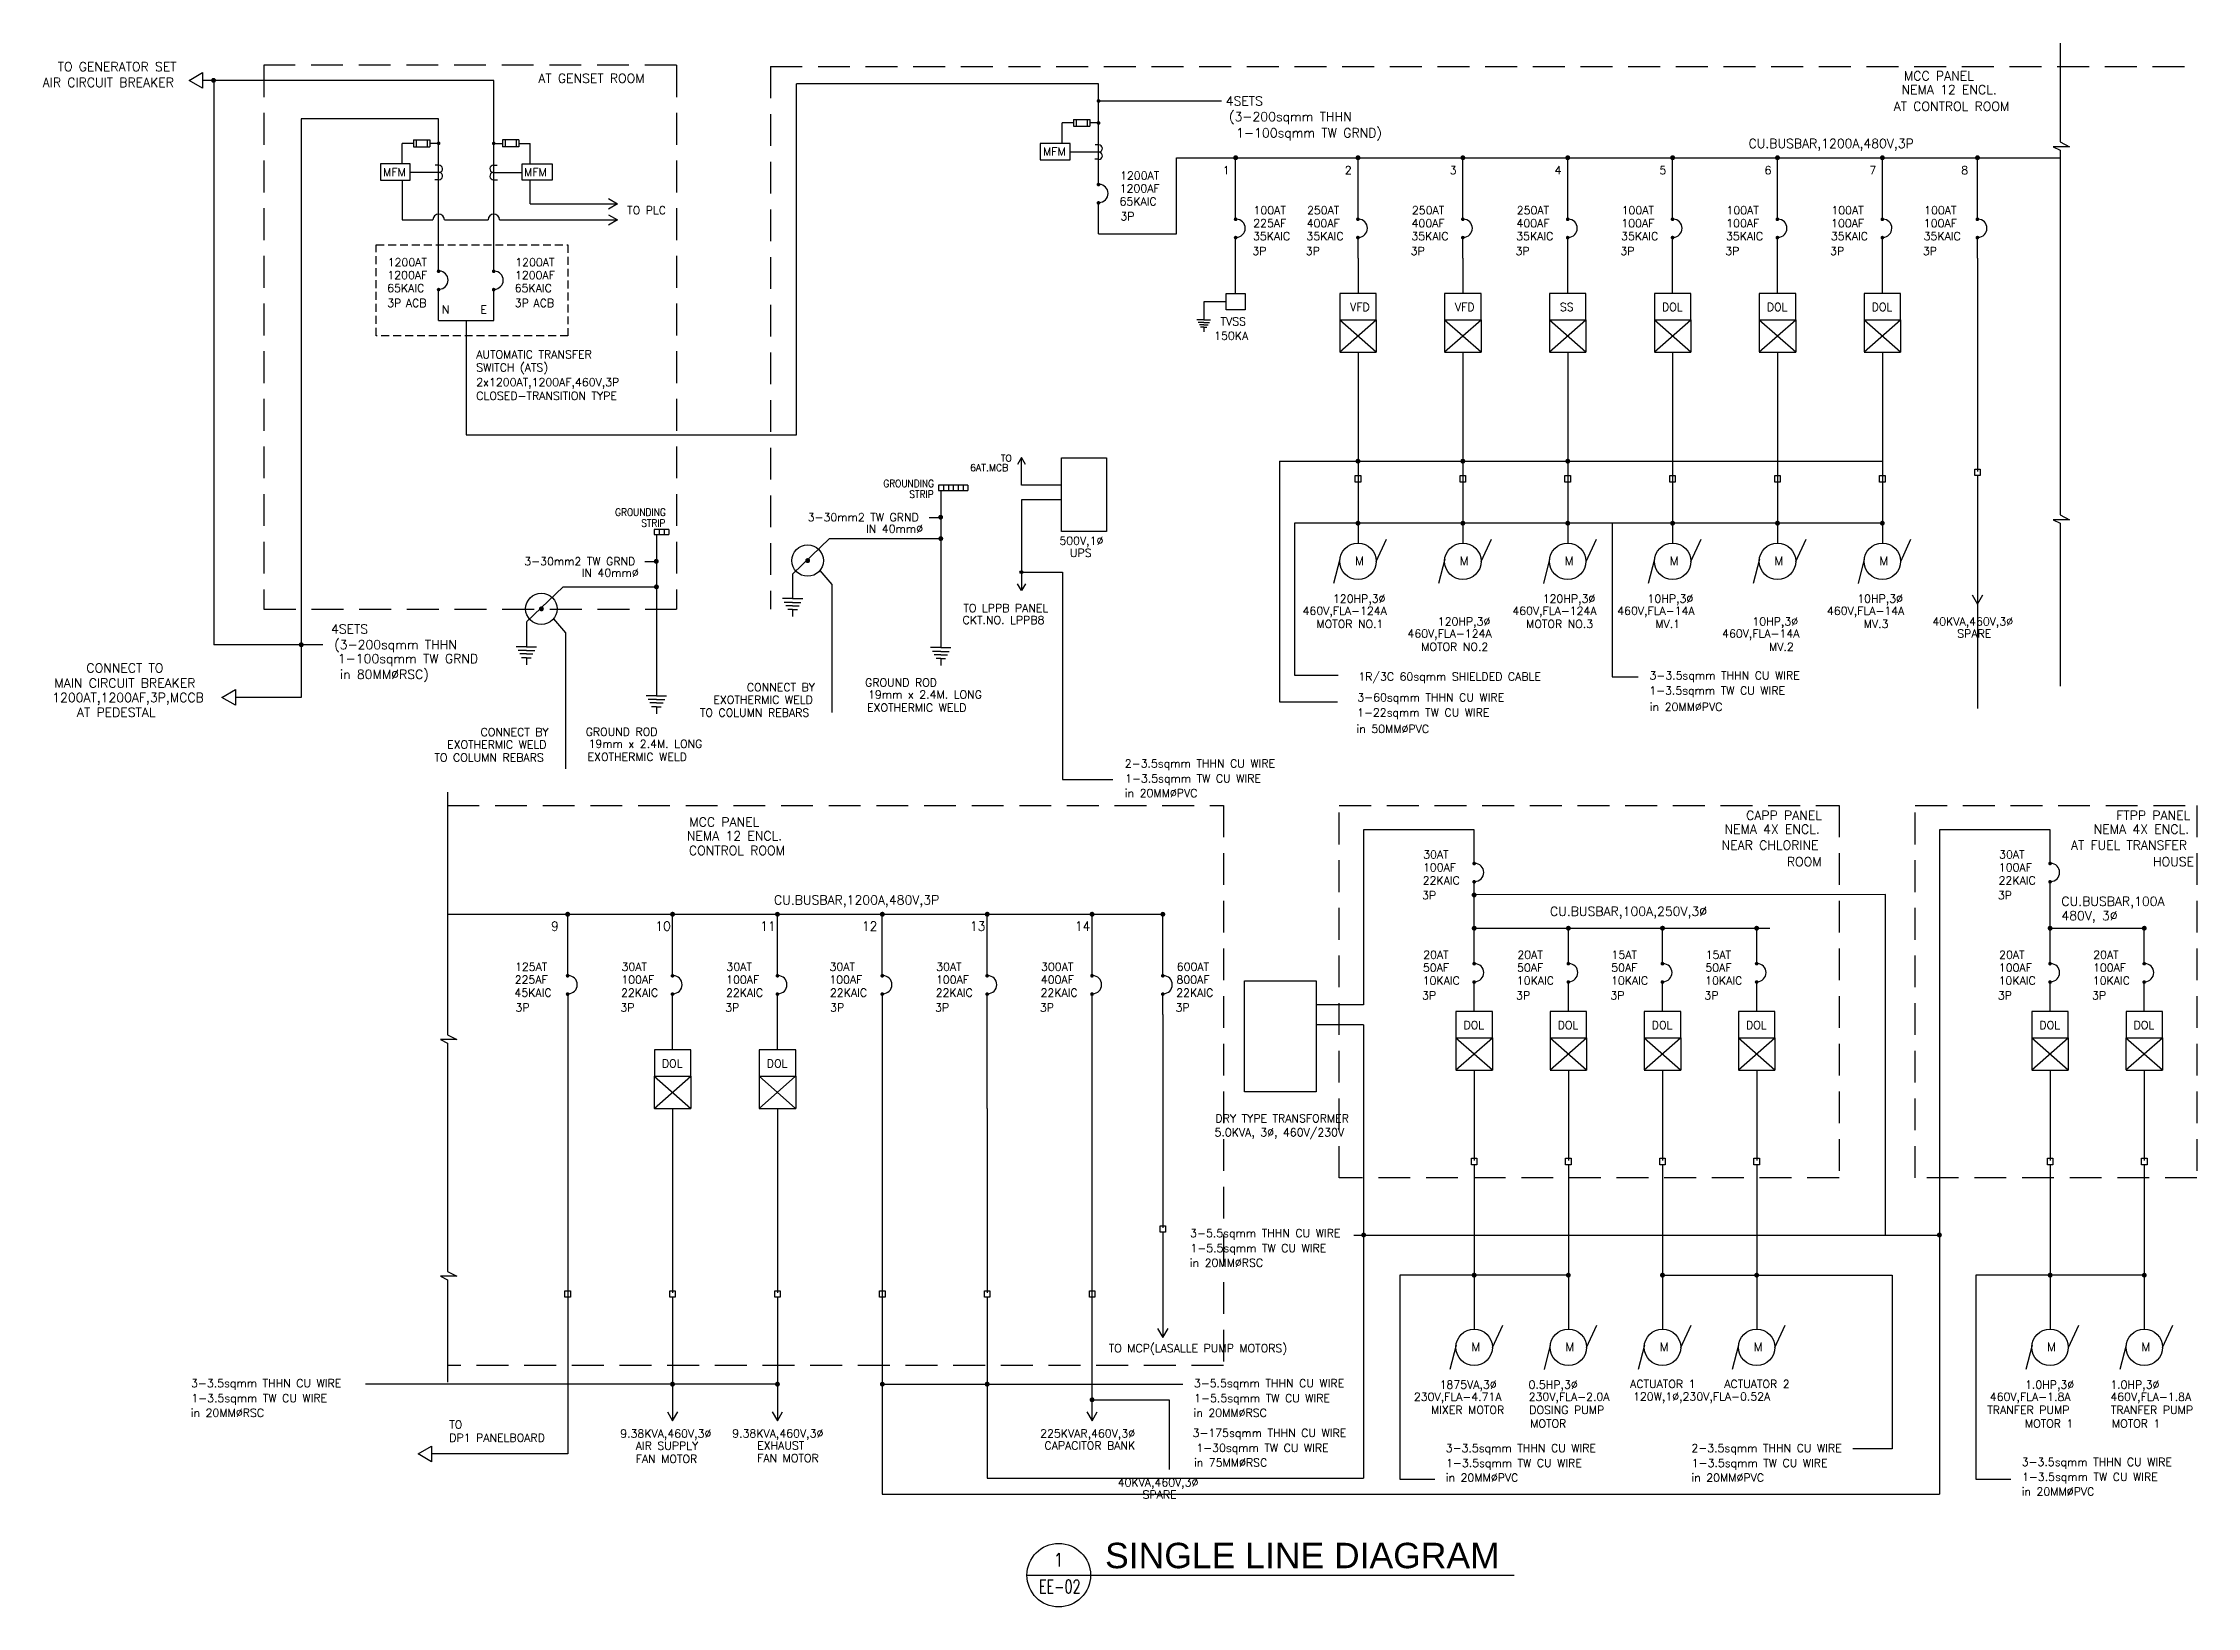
# Model space of a CAD drawing. Header units: millimetres. Extents: x 218407 to 1038532, y 22679 to 193677.
# Drawn here: x 1004642 to 1038532, y 26820 to 51430 of the extents above; entities that cross this region are included whole.
import ezdxf
from ezdxf.enums import TextEntityAlignment as Align

# ---------------------------------------------------------------- set-up
doc = ezdxf.new("R2010")
doc.units = ezdxf.units.MM
doc.header["$LTSCALE"] = 1000
doc.header["$MEASUREMENT"] = 0
doc.linetypes.add('HIDDEN', pattern=[0.375, 0.25, -0.125])
for name, color, linetype in [('a ee', 3, 'Continuous'), ('a ee co', 7, 'Continuous'), ('a lights', 3, 'Continuous'), ('aa co', 7, 'Continuous'), ('aa light', 7, 'Continuous'), ('drawing', 7, 'Continuous'), ('LIGHTING', 1, 'Continuous')]:
    doc.layers.add(name, color=color, linetype=linetype)
doc.styles.add('ROMANS', font='ROMANS.shx')
doc.styles.add('SIMPLEX', font='simplex.shx', dxfattribs={"width": 0.8})
doc.styles.get("Standard").update_dxf_attribs({"font": 'simplex.shx'})

msp = doc.modelspace()

# ---------------------------------------------------------------- texts
at = {"color": 3, "style": 'SIMPLEX'}
for s, p in [('6AT.MCB', (1019229, 44750, 106)), ('TO', (1019710, 44898, 106))]:
    msp.add_text(s, height=107.6, dxfattribs=at).set_placement(p, align=Align.MIDDLE_LEFT)
at = {"insert": (1024457, 27627), "char_height": 400, "attachment_point": 5, "style": 'ROMANS'}
msp.add_mtext_dynamic_manual_height_columns('{\\fArial|b0|i0|c0|p34;\\C2;SINGLE LINE DIAGRAM}', width=6905.93, gutter_width=1250, heights=[0], dxfattribs=at)
at = {"layer": 'a ee', "color": 4, "style": 'ROMANS'}
for s, height, p in [('AT GENSET ROOM', 143.45, (1013270, 50805, 106)), ('MCC PANEL', 143.4, (1034472, 50843, 106)), ('4SETS', 143.4, (1023543, 50448, 194)), ('AT CONTROL ROOM', 143.45, (1034671, 50364, 106)), ('NEMA 12 ENCL.', 143.45, (1034633, 50626, 106)), ('(3-200sqmm THHN', 143.45, (1024268, 50202, 194)), ('1-100sqmm TW GRND)', 143.45, (1024562, 49946, 194)), ('1', 126, (1023257, 49367, 106)), ('2', 126, (1025179, 49367, 88)), ('3', 126, (1026830, 49367, 88)), ('4', 126, (1028480, 49367, 88)), ('5', 126, (1030130, 49367, 88)), ('6', 126, (1031783, 49367, 88)), ('7', 126, (1033433, 49367, 88)), ('8', 126, (1034878, 49367, 88)), ('3-30mm2 TW GRND', 126.24, (1017547, 43905, 106)), ('IN 40mm%%C', 126.2, (1018039, 43724, 106)), ('3-30mm2 TW GRND', 126.24, (1013087, 43212, 106)), ('IN 40mm%%C', 126.2, (1013565, 43031, 106)), ('CKT.NO. LPPB8', 126.24, (1019754, 42288, -6)), ('TO LPPB PANEL', 126.24, (1019790, 42476, -6)), ('4SETS', 143.4, (1009464, 42139, 106)), ('(3-200sqmm THHN', 143.45, (1010188, 41893, 106)), ('1-100sqmm TW GRND', 143.45, (1010384, 41673, 106)), ('MAIN CIRCUIT BREAKER ', 143.45, (1005978, 41287, 106)), ('CONNECT TO ', 143.45, (1005978, 41525, 106)), (' in 80MM%%CRSC)', 143.45, (1009963, 41424, 106)), ('GROUND ROD', 126.2, (1018142, 41304, 106)), ('1R/3C 60sqmm SHIELDED CABLE ', 126.24, (1026817, 41398, 88)), ('3-3.5sqmm THHN CU WIRE', 126.24, (1031101, 41416, 159)), ('1200AT,1200AF,3P,MCCB', 143.45, (1005978, 41060, 106)), ('EXOTHERMIC WELD', 126.24, (1018389, 40909, 106)), ('19mm x 2.4M. LONG', 126.24, (1018518, 41115, 106)), ('3-60sqmm THHN CU WIRE', 126.24, (1026477, 41070, 159)), (' in 20MM%%CPVC', 126.24, (1030452, 40922, 159)), ('1-3.5sqmm TW CU WIRE', 126.24, (1030983, 41178, 159)), ('AT PEDESTAL', 143.45, (1005792, 40827, 106)), (' in 50MM%%CPVC', 126.24, (1025836, 40575, 159)), ('1-22sqmm TW CU WIRE', 126.24, (1026359, 40832, 159)), ('GROUND ROD', 126.2, (1013744, 40529, 106)), ('19mm x 2.4M. LONG', 126.24, (1014120, 40340, 106)), ('EXOTHERMIC WELD', 126.24, (1013991, 40134, 106)), ('2-3.5sqmm THHN CU WIRE', 126.24, (1022845, 40030, 211)), (' in 20MM%%CPVC', 126.24, (1022191, 39564, 211)), ('1-3.5sqmm TW CU WIRE', 126.24, (1022736, 39795, 211)), ('CAPP PANEL', 143.4, (1032035, 39205, 211)), ('FTPP PANEL', 143.4, (1037846, 39205, 176)), ('NEMA 12 ENCL.', 143.45, (1015521, 38883, 53)), ('MCC PANEL', 143.4, (1015360, 39100, 53)), ('NEMA 4X ENCL.', 143.45, (1031848, 38988, 211)), ('NEMA 4X ENCL.', 143.45, (1037659, 38988, 176)), ('CONTROL ROOM', 143.45, (1015559, 38653, 53)), ('NEAR CHLORINE', 143.45, (1031816, 38737, 211)), ('AT FUEL TRANSFER', 143.45, (1037464, 38737, 176)), ('ROOM', 143.4, (1032353, 38477, 211)), ('HOUSE', 143.4, (1038164, 38477, 176)), ('9', 143, (1012695, 37462, 35)), ('10', 143.4, (1014397, 37462, 35)), ('11', 143.4, (1016047, 37462, 35)), ('12', 143.4, (1017646, 37462, 35)), ('13', 143.4, (1019347, 37462, 35)), ('14', 143.4, (1020998, 37462, 35)), ('3-5.5sqmm THHN CU WIRE', 126.24, (1023873, 32639, 53)), (' in 20MM%%CRSC', 126.24, (1023219, 32173, 53)), ('1-5.5sqmm TW CU WIRE', 126.24, (1023764, 32404, 53)), ('3-3.5sqmm THHN CU WIRE', 126.24, (1008152, 30278, 53)), ('1-3.5sqmm TW CU WIRE', 126.24, (1008043, 30043, 53)), ('3-5.5sqmm THHN CU WIRE', 126.24, (1023932, 30278, 53)), ('1-5.5sqmm TW CU WIRE', 126.24, (1023823, 30043, 53)), (' in 20MM%%CRSC', 126.24, (1007499, 29812, 53)), (' in 20MM%%CRSC', 126.24, (1023278, 29812, 53)), ('3-175sqmm THHN CU WIRE', 126.24, (1023938, 29495, 53)), (' in 75MM%%CRSC', 126.24, (1023284, 29029, 53)), ('1-30sqmm TW CU WIRE', 126.24, (1023829, 29260, 53)), ('3-3.5sqmm THHN CU WIRE', 126.24, (1027895, 29257, 211)), ('1-3.5sqmm TW CU WIRE', 126.24, (1027786, 29022, 211)), ('2-3.5sqmm THHN CU WIRE', 126.24, (1031761, 29257, 211)), ('1-3.5sqmm TW CU WIRE', 126.24, (1031652, 29022, 211)), ('3-3.5sqmm THHN CU WIRE', 126.24, (1036957, 29038, 229)), (' in 20MM%%CPVC', 126.24, (1027241, 28792, 211)), (' in 20MM%%CPVC', 126.24, (1031107, 28792, 211)), ('1-3.5sqmm TW CU WIRE', 126.24, (1036848, 28803, 229)), (' in 20MM%%CPVC', 126.24, (1036303, 28573, 229))]:
    msp.add_text(s, height=height, dxfattribs=at).set_placement(p, align=Align.CENTER)
for s, height, p in [('CU.BUSBAR,1200A,480V,3P', 143.45, (1031477, 49779, 106)), ('AUTOMATIC TRANSFER', 126.24, (1011458, 46468, 106)), ('SWITCH (ATS)', 126.24, (1011458, 46262, 106)), ('2x1200AT,1200AF,460V,3P', 126.24, (1011458, 46031, 106)), ('CLOSED-TRANSITION TYPE', 126.24, (1011458, 45816, 106)), ('500V,1%%C', 126.2, (1020633, 43536, 88)), ('UPS', 126.2, (1020799, 43345, 88)), ('120HP,3%%C', 126.2, (1024937, 42624, 88)), ('120HP,3%%C', 126.2, (1028238, 42624, 88)), ('10HP,3%%C', 126.2, (1029888, 42624, 88)), ('10HP,3%%C', 126.2, (1033188, 42624, 88)), ('460V,FLA-124A', 126.24, (1024460, 42433, 88)), ('120HP,3%%C', 126.2, (1026587, 42265, 88)), ('460V,FLA-124A', 126.24, (1027760, 42433, 88)), ('460V,FLA-14A', 126.24, (1029411, 42433, 88)), ('10HP,3%%C', 126.2, (1031538, 42265, 88)), ('460V,FLA-14A', 126.24, (1032711, 42433, 88)), ('40KVA,460V,3%%C', 126.24, (1034369, 42265, 88)), ('MOTOR NO.1', 126.2, (1024677, 42226, 88)), ('460V,FLA-124A', 126.24, (1026110, 42074, 88)), ('MOTOR NO.3', 126.2, (1027977, 42226, 88)), ('MV.1', 126.2, (1030010, 42226, 88)), ('460V,FLA-14A', 126.24, (1031061, 42074, 88)), ('MV.3', 126.2, (1033289, 42226, 88)), ('SPARE', 126.2, (1034761, 42074, 88)), ('MOTOR NO.2', 126.2, (1026327, 41867, 88)), ('MV.2', 126.2, (1031799, 41867, 88)), ('CONNECT BY', 126.2, (1015716, 41230, 106)), ('EXOTHERMIC WELD', 126.24, (1015189, 41034, 106)), ('TO COLUMN REBARS', 126.24, (1014977, 40830, 106)), ('EXOTHERMIC WELD', 126.24, (1010999, 40328, 106)), ('CONNECT BY', 126.2, (1011526, 40524, 106)), ('TO COLUMN REBARS', 126.24, (1010799, 40124, 106)), ('CU.BUSBAR,1200A,480V,3P', 143.45, (1016143, 37875, 35)), ('CU.BUSBAR,100A', 143.45, (1036400, 37853, 70)), ('CU.BUSBAR,100A,250V,3%%C', 143.45, (1028353, 37696, 53)), ('480V, 3%%C', 143.4, (1036400, 37628, 70)), ('TO MCP(LASALLE PUMP MOTORS)', 126.24, (1021409, 30829, 35)), ('230V,FLA-4.71A', 126.24, (1026211, 30064, 194)), ('1875VA,3%%C', 126.24, (1026616, 30255, 194)), ('0.5HP,3%%C', 126.2, (1028016, 30255, 194)), ('230V,FLA-2.0A', 126.24, (1028018, 30064, 194)), ('ACTUATOR 1', 126.2, (1029614, 30266, 194)), ('120W,1%%C,230V,FLA-0.52A', 126.24, (1029660, 30068, 194)), ('ACTUATOR 2', 126.2, (1031096, 30266, 194)), ('460V,FLA-1.8A', 126.24, (1035273, 30064, 211)), ('1.0HP,3%%C', 126.2, (1035828, 30255, 211)), ('460V,FLA-1.8A', 126.24, (1037171, 30064, 211)), ('1.0HP,3%%C', 126.2, (1037169, 30255, 211)), ('MIXER MOTOR', 126.24, (1026480, 29857, 194)), ('DOSING PUMP', 126.24, (1028027, 29857, 194)), ('TRANFER PUMP ', 126.24, (1035234, 29857, 211)), ('TRANFER PUMP ', 126.24, (1037179, 29857, 211)), ('TO', 126.2, (1011033, 29627, 35)), ('DP1 PANELBOARD', 126.24, (1011033, 29420, 35)), ('9.38KVA,460V,3%%C', 126.24, (1013723, 29485, 35)), ('9.38KVA,460V,3%%C', 126.24, (1015486, 29488, 35)), ('225KVAR,460V,3%%C', 126.24, (1020331, 29488, 35)), ('MOTOR', 126.2, (1028042, 29643, 194)), ('MOTOR 1', 126.2, (1035826, 29643, 211)), ('MOTOR 1', 126.2, (1037195, 29643, 211)), ('AIR SUPPLY', 126.2, (1013967, 29294, 35)), ('FAN MOTOR', 126.2, (1013967, 29087, 35)), ('EXHAUST', 126.2, (1015878, 29297, 35)), ('FAN MOTOR', 126.2, (1015878, 29100, 35)), ('CAPACITOR BANK', 126.24, (1020398, 29297, 35)), ('40KVA,460V,3%%C', 126.24, (1021550, 28716, 35)), ('SPARE', 126.2, (1021942, 28525, 35))]:
    msp.add_text(s, height=height, dxfattribs=at).set_placement(p)
for s, height, p in [('MFM', 126.2, (1020376, 49722, 106)), ('MFM', 126.2, (1009992, 49401, 106)), ('MFM', 126.2, (1012210, 49401, 106)), ('1200AF', 126.2, (1021583, 49143, 106)), ('1200AT', 126.2, (1021588, 49345, 106)), ('TO PLC', 126.2, (1013832, 48799, 106)), ('65KAIC', 126.2, (1021580, 48938, 106)), ('100AT', 126.2, (1023688, 48799, 106)), ('250AT', 126.2, (1024529, 48799, 88)), ('250AT', 126.2, (1026180, 48799, 88)), ('250AT', 126.2, (1027830, 48799, 88)), ('100AT', 126.2, (1029480, 48799, 88)), ('100AT', 126.2, (1031130, 48799, 88)), ('100AT', 126.2, (1032781, 48799, 88)), ('100AT', 126.2, (1034240, 48799, 88)), ('3P', 126.2, (1021593, 48704, 106)), ('225AF', 126.2, (1023684, 48596, 106)), ('400AF', 126.2, (1024525, 48596, 88)), ('400AF', 126.2, (1026175, 48596, 88)), ('400AF', 126.2, (1027826, 48596, 88)), ('100AF', 126.2, (1029476, 48596, 88)), ('100AF', 126.2, (1031126, 48596, 88)), ('100AF', 126.2, (1032776, 48596, 88)), ('100AF', 126.2, (1034236, 48596, 88)), ('3P', 126.2, (1023669, 48158, 106)), ('35KAIC', 126.2, (1023680, 48392, 106)), ('3P', 126.2, (1024510, 48158, 88)), ('35KAIC', 126.2, (1024521, 48392, 88)), ('3P', 126.2, (1026160, 48158, 88)), ('35KAIC', 126.2, (1026172, 48392, 88)), ('3P', 126.2, (1027811, 48158, 88)), ('35KAIC', 126.2, (1027822, 48392, 88)), ('3P', 126.2, (1029461, 48158, 88)), ('35KAIC', 126.2, (1029472, 48392, 88)), ('3P', 126.2, (1031111, 48158, 88)), ('35KAIC', 126.2, (1031122, 48392, 88)), ('3P', 126.2, (1032761, 48158, 88)), ('35KAIC', 126.2, (1032773, 48392, 88)), ('3P', 126.2, (1034220, 48158, 88)), ('35KAIC', 126.2, (1034232, 48392, 88)), ('1200AF', 126.2, (1010059, 47779, 106)), ('1200AT', 126.2, (1010064, 47981, 106)), ('1200AF', 126.2, (1012067, 47778, 106)), ('1200AT', 126.2, (1012071, 47981, 106)), ('65KAIC', 126.2, (1010056, 47574, 106)), ('65KAIC', 126.2, (1012063, 47574, 106)), ('3P', 126.2, (1010057, 47340, 106)), ('ACB', 126.2, (1010350, 47340, 106)), ('N', 126, (1010917, 47236, 106)), ('E', 126, (1011524, 47236, 106)), ('3P', 126.2, (1012064, 47340, 106)), ('ACB', 126.2, (1012358, 47340, 106)), ('150KA', 126.2, (1023069, 46825, 106)), ('30AT', 126.2, (1026358, 38661, 141)), ('30AT', 126.2, (1035420, 38661, 159)), ('22KAIC', 126.2, (1026350, 38254, 141)), ('100AF', 126.2, (1026354, 38458, 141)), ('22KAIC', 126.2, (1035412, 38254, 159)), ('100AF', 126.2, (1035416, 38458, 159)), ('3P', 126.2, (1026339, 38020, 141)), ('3P', 126.2, (1035401, 38020, 159)), ('125AT', 126.2, (1012067, 36894, 35)), ('30AT', 126.2, (1013744, 36894, 35)), ('30AT', 126.2, (1015395, 36894, 35)), ('30AT', 126.2, (1017017, 36894, 35)), ('30AT', 126.2, (1018695, 36894, 35)), ('300AT', 126.2, (1020345, 36894, 35)), ('600AT', 126.2, (1022480, 36894, 35)), ('50AF', 126.2, (1026354, 36881, 141)), ('20AT', 126.2, (1026358, 37084, 141)), ('50AF', 126.2, (1027835, 36881, 141)), ('20AT', 126.2, (1027839, 37084, 141)), ('50AF', 126.2, (1029317, 36881, 141)), ('15AT', 126.2, (1029321, 37084, 141)), ('50AF', 126.2, (1030798, 36881, 141)), ('15AT', 126.2, (1030802, 37084, 141)), ('20AT', 126.2, (1035420, 37084, 159)), ('100AF', 126.2, (1035416, 36881, 159)), ('20AT', 126.2, (1036901, 37084, 159)), ('100AF', 126.2, (1036897, 36881, 159)), ('225AF', 126.2, (1012063, 36692, 35)), ('100AF', 126.2, (1013740, 36692, 35)), ('100AF', 126.2, (1015390, 36692, 35)), ('100AF', 126.2, (1017013, 36692, 35)), ('100AF', 126.2, (1018691, 36692, 35)), ('400AF', 126.2, (1020341, 36692, 35)), ('800AF', 126.2, (1022476, 36692, 35)), ('10KAIC', 126.2, (1026350, 36677, 141)), ('10KAIC', 126.2, (1027832, 36677, 141)), ('10KAIC', 126.2, (1029313, 36677, 141)), ('10KAIC', 126.2, (1030795, 36677, 141)), ('10KAIC', 126.2, (1035412, 36677, 159)), ('10KAIC', 126.2, (1036894, 36677, 159)), ('45KAIC', 126.2, (1012059, 36487, 35)), ('3P', 126.2, (1012075, 36253, 35)), ('3P', 126.2, (1013725, 36253, 35)), ('22KAIC', 126.2, (1013736, 36487, 35)), ('3P', 126.2, (1015375, 36253, 35)), ('22KAIC', 126.2, (1015387, 36487, 35)), ('22KAIC', 126.2, (1017023, 36487, 35)), ('3P', 126.2, (1017026, 36253, 35)), ('3P', 126.2, (1018676, 36253, 35)), ('22KAIC', 126.2, (1018687, 36487, 35)), ('3P', 126.2, (1020326, 36253, 35)), ('22KAIC', 126.2, (1020337, 36487, 35)), ('3P', 126.2, (1022461, 36253, 35)), ('22KAIC', 126.2, (1022472, 36487, 35)), ('3P', 126.2, (1026339, 36443, 141)), ('3P', 126.2, (1027820, 36443, 141)), ('3P', 126.2, (1029302, 36443, 141)), ('3P', 126.2, (1030783, 36443, 141)), ('3P', 126.2, (1035401, 36443, 159)), ('3P', 126.2, (1036882, 36443, 159))]:
    msp.add_text(s, height=height, dxfattribs=at).set_placement(p, align=Align.MIDDLE_LEFT)
at = {"layer": 'a ee', "color": 3, "style": 'ROMANS'}
for s, p in [('VFD', (1025208, 47214, 88)), ('VFD', (1026858, 47214, 88)), ('SS', (1028508, 47214, 88)), ('DOL', (1030115, 47214, 88)), ('DOL', (1031765, 47214, 88)), ('DOL', (1033415, 47214, 88)), ('DOL', (1026992, 35914, 141)), ('DOL', (1028474, 35914, 141)), ('DOL', (1029955, 35914, 141)), ('DOL', (1031437, 35914, 141)), ('DOL', (1036054, 35914, 159)), ('DOL', (1037536, 35914, 159)), ('DOL', (1014379, 35309, 35)), ('DOL', (1016029, 35309, 35))]:
    msp.add_text(s, height=126.2, dxfattribs=at).set_placement(p)
at = {"layer": 'a ee', "color": 4, "style": 'ROMANS', "width": 0.9}
for s, p in [('GROUNDING ', (1018297, 44443, 106)), ('GROUNDING ', (1014077, 43990, 106)), ('STRIP', (1018464, 44273, 106)), ('STRIP', (1014244, 43820, 106))]:
    msp.add_text(s, height=114.8, dxfattribs=at).set_placement(p, align=Align.CENTER)
at = {"layer": 'a ee', "color": 4, "style": 'ROMANS'}
for s, p in [('DRY TYPE TRANSFORMER ', (1025275, 34446, 53)), ('5.0KVA, 3%%C, 460V/230V', (1025114, 34226, 53))]:
    msp.add_text(s, height=126.24, dxfattribs=at).set_placement(p, align=Align.RIGHT)
at = {"layer": 'a ee', "color": 4, "insert": (1023169, 47114, 106), "char_height": 126.2, "attachment_point": 1, "style": 'ROMANS'}
msp.add_mtext('TVSS', dxfattribs=at)
at = {"layer": 'a ee', "color": 4, "ltscale": 5, "char_height": 138, "attachment_point": 1, "style": 'ROMANS'}
for insert in [(1025284, 43352, 88), (1026934, 43352, 88), (1028584, 43352, 88), (1030235, 43352, 88), (1031885, 43352, 88), (1033535, 43352, 88), (1027113, 30983, 194), (1028594, 30983, 194), (1030076, 30983, 194), (1031557, 30983, 194), (1036175, 30983, 211), (1037656, 30983, 211)]:
    msp.add_mtext('M', dxfattribs=dict(at, insert=insert))
at = {"layer": 'aa co', "color": 4, "style": 'ROMANS'}
for s, p in [('AIR CIRCUIT BREAKER', (1005668, 50739, 106)), ('TO GENERATOR SET ', (1005855, 50987, 106))]:
    msp.add_text(s, height=143.45, dxfattribs=at).set_placement(p, align=Align.CENTER)
at = {"layer": 'LIGHTING', "color": 2, "char_height": 210, "attachment_point": 1}
for s, insert in [('{\\Fromans|c0;1}', (1020532, 27665)), ('{\\Fromans|c0;\\W0.7;EE-02}', (1020311, 27246))]:
    msp.add_mtext_dynamic_manual_height_columns(s, width=20539.55, gutter_width=1, heights=[0], dxfattribs=dict(at, insert=insert))

# ---------------------------------------------------------------- hatches: boundary and pattern name
at = {"layer": 'a lights'}
msp.add_hatch(color=1, dxfattribs=at).paths.add_polyline_path([(1020059, 43104, 1), (1020014, 43104, 1)])

# ---------------------------------------------------------------- linework, layer by layer
at = {"color": 1}
msp.add_line((1020123, 27320), (1027789, 27320), dxfattribs=at)
msp.add_circle((1020623, 27320), 500, dxfattribs=at)
at = {"layer": 'a ee', "color": 4, "ltscale": 5}
for p, q in [((1006939, 50844, 106), (1007152, 50967, 106)), ((1007152, 50721, 106), (1006939, 50844, 106)), ((1007152, 50967, 106), (1007152, 50721, 106)), ((1011733, 47825, 106), (1011733, 50844, 106)), ((1021250, 49190, 106), (1021250, 50789, 106)), ((1010866, 47826, 106), (1010866, 50238, 106)), ((1022477, 48430, 106), (1022477, 49626, 106)), ((1023407, 48644, 106), (1023407, 49626, 106)), ((1025332, 48644, 88), (1025332, 49626, 88)), ((1026982, 48644, 88), (1026982, 49626, 88)), ((1028632, 48644, 88), (1028632, 49626, 88)), ((1030282, 48644, 88), (1030282, 49626, 88)), ((1031933, 48644, 88), (1031933, 49626, 88)), ((1033583, 48644, 88), (1033583, 49626, 88)), ((1035080, 48644, 88), (1035080, 49626, 88)), ((1021250, 48430, 106), (1021250, 48930, 106)), ((1021250, 48430, 106), (1022477, 48430, 106)), ((1010866, 47565, 106), (1010866, 47535, 106)), ((1010866, 47066, 106), (1010866, 47565, 106)), ((1011733, 47565, 106), (1011733, 47534, 106)), ((1011733, 47066, 106), (1011733, 47565, 106)), ((1007455, 41134, 106), (1007668, 41257, 106)), ((1007668, 41011, 106), (1007455, 41134, 106)), ((1007668, 41257, 106), (1007668, 41011, 106)), ((1012897, 36739, 35), (1012897, 37721, 35)), ((1014547, 36739, 35), (1014547, 37721, 35)), ((1016197, 36739, 35), (1016197, 37721, 35)), ((1017847, 36739, 35), (1017847, 37721, 35)), ((1019497, 36739, 35), (1019497, 37721, 35)), ((1021148, 36739, 35), (1021148, 37721, 35)), ((1022261, 36739, 35), (1022261, 37721, 35)), ((1027160, 36929, 141), (1027160, 37501, 141)), ((1028642, 36929, 141), (1028642, 37501, 141)), ((1030123, 36929, 141), (1030123, 37501, 141)), ((1031605, 36929, 141), (1031605, 37501, 141)), ((1036222, 36929, 159), (1036222, 37501, 159)), ((1037704, 36929, 159), (1037704, 37501, 159)), ((1012897, 36479, 35), (1012897, 36448, 35)), ((1012897, 36444, 35), (1012897, 31761, 35)), ((1014547, 36479, 35), (1014547, 36448, 35)), ((1016197, 36479, 35), (1016197, 36448, 35)), ((1017847, 36479, 35), (1017847, 36448, 35)), ((1017847, 36444, 35), (1017847, 31761, 35)), ((1019497, 34664, 35), (1019497, 36479, 35)), ((1019497, 36479, 35), (1019497, 36448, 35)), ((1021148, 29748, 35), (1021148, 36479, 35)), ((1021148, 36479, 35), (1021148, 36448, 35)), ((1019497, 34664, 35), (1019497, 31761, 35)), ((1010544, 29229, 35), (1010756, 29351, 35)), ((1010756, 29106, 35), (1010544, 29229, 35)), ((1010756, 29351, 35), (1010756, 29106, 35))]:
    msp.add_line(p, q, dxfattribs=at)
at = {"layer": 'a ee', "color": 3, "ltscale": 5}
for p, q in [((1020858, 50173, 106), (1020675, 50173, 106)), ((1020855, 50228, 106), (1021113, 50228, 106)), ((1020855, 50228, 106), (1020855, 50121, 106)), ((1020898, 50228, 106), (1020898, 50121, 106)), ((1021070, 50228, 106), (1021070, 50121, 106)), ((1021113, 50228, 106), (1021113, 50121, 106)), ((1021250, 50173, 106), (1021113, 50173, 106)), ((1010475, 49852, 106), (1010291, 49852, 106)), ((1010471, 49908, 106), (1010729, 49908, 106)), ((1010471, 49908, 106), (1010471, 49800, 106)), ((1010514, 49908, 106), (1010514, 49800, 106)), ((1010686, 49908, 106), (1010686, 49800, 106)), ((1010729, 49908, 106), (1010729, 49800, 106)), ((1010866, 49852, 106), (1010729, 49852, 106)), ((1011733, 49852, 106), (1011870, 49852, 106)), ((1012128, 49908, 106), (1011870, 49908, 106)), ((1011870, 49908, 106), (1011870, 49800, 106)), ((1011913, 49908, 106), (1011913, 49800, 106)), ((1012085, 49908, 106), (1012085, 49800, 106)), ((1012124, 49852, 106), (1012308, 49852, 106)), ((1012128, 49908, 106), (1012128, 49800, 106)), ((1020855, 50121, 106), (1021113, 50121, 106)), ((1021252, 49828, 106), (1021194, 49828, 106)), ((1010471, 49800, 106), (1010729, 49800, 106)), ((1010869, 49508, 106), (1010810, 49508, 106)), ((1011730, 49508, 106), (1011788, 49508, 106)), ((1012128, 49800, 106), (1011870, 49800, 106)), ((1021264, 49714, 106), (1020804, 49714, 106)), ((1021252, 49601, 106), (1021190, 49601, 106)), ((1010880, 49394, 106), (1010420, 49394, 106)), ((1010869, 49280, 106), (1010806, 49280, 106)), ((1011719, 49394, 106), (1012179, 49394, 106)), ((1011730, 49280, 106), (1011793, 49280, 106)), ((1023407, 47491, 106), (1023407, 48383, 106)), ((1023407, 48383, 106), (1023407, 48353, 106)), ((1025332, 48045, 88), (1025332, 48383, 88)), ((1025332, 48383, 88), (1025332, 48353, 88)), ((1026982, 48045, 88), (1026982, 48383, 88)), ((1026982, 48383, 88), (1026982, 48353, 88)), ((1028632, 47491, 88), (1028632, 48383, 88)), ((1028632, 48383, 88), (1028632, 48353, 88)), ((1030282, 47491, 88), (1030282, 48383, 88)), ((1030282, 48383, 88), (1030282, 48353, 88)), ((1031933, 47491, 88), (1031933, 48383, 88)), ((1031933, 48383, 88), (1031933, 48353, 88)), ((1033583, 47491, 88), (1033583, 48383, 88)), ((1033583, 48383, 88), (1033583, 48353, 88)), ((1035080, 48045, 88), (1035080, 48383, 88)), ((1035080, 48383, 88), (1035080, 48353, 88)), ((1025332, 48045, 88), (1025332, 47491, 88)), ((1026982, 48045, 88), (1026982, 47491, 88)), ((1035080, 48045, 88), (1035080, 46568, 88)), ((1025618, 47165, 88), (1025618, 47165, 88)), ((1028918, 47165, 88), (1028918, 47165, 88)), ((1030569, 47165, 88), (1030569, 47165, 88)), ((1032219, 47165, 88), (1032219, 47165, 88)), ((1033869, 47165, 88), (1033869, 47165, 88)), ((1025044, 47077, 88), (1025044, 46569, 88)), ((1025044, 47076, 88), (1025618, 46569, 88)), ((1025044, 46569, 88), (1025618, 47076, 88)), ((1025045, 47076, 88), (1025619, 47076, 88)), ((1025045, 47076, 88), (1025619, 47076, 88)), ((1025619, 47076, 88), (1025619, 46568, 88)), ((1026694, 47077, 88), (1026694, 46569, 88)), ((1026694, 47076, 88), (1027268, 46569, 88)), ((1026694, 46569, 88), (1027268, 47076, 88)), ((1026695, 47076, 88), (1027269, 47076, 88)), ((1026695, 47076, 88), (1027269, 47076, 88)), ((1027269, 47076, 88), (1027269, 46568, 88)), ((1028345, 47077, 88), (1028345, 46569, 88)), ((1028345, 47076, 88), (1028918, 46569, 88)), ((1028345, 46569, 88), (1028918, 47076, 88)), ((1028345, 47076, 88), (1028919, 47076, 88)), ((1028345, 47076, 88), (1028919, 47076, 88)), ((1028919, 47076, 88), (1028919, 46568, 88)), ((1029995, 47077, 88), (1029995, 46569, 88)), ((1029995, 47076, 88), (1030569, 46569, 88)), ((1029995, 46569, 88), (1030569, 47076, 88)), ((1029996, 47076, 88), (1030569, 47076, 88)), ((1029996, 47076, 88), (1030569, 47076, 88)), ((1030569, 47076, 88), (1030569, 46568, 88)), ((1031645, 47077, 88), (1031645, 46569, 88)), ((1031645, 47076, 88), (1032219, 46569, 88)), ((1031645, 46569, 88), (1032219, 47076, 88)), ((1031646, 47076, 88), (1032220, 47076, 88)), ((1031646, 47076, 88), (1032220, 47076, 88)), ((1032220, 47076, 88), (1032220, 46568, 88)), ((1033295, 47077, 88), (1033295, 46569, 88)), ((1033295, 47076, 88), (1033869, 46569, 88)), ((1033295, 46569, 88), (1033869, 47076, 88)), ((1033296, 47076, 88), (1033870, 47076, 88)), ((1033296, 47076, 88), (1033870, 47076, 88)), ((1033870, 47076, 88), (1033870, 46568, 88)), ((1025045, 46568, 88), (1025619, 46568, 88)), ((1025332, 46568, 88), (1025332, 43562, 88)), ((1026695, 46568, 88), (1027269, 46568, 88)), ((1026982, 46568, 88), (1026982, 43562, 88)), ((1028345, 46568, 88), (1028919, 46568, 88)), ((1028632, 46568, 88), (1028632, 43562, 88)), ((1029996, 46568, 88), (1030569, 46568, 88)), ((1030282, 46568, 88), (1030282, 43562, 88)), ((1031646, 46568, 88), (1032220, 46568, 88)), ((1031933, 46568, 88), (1031933, 43562, 88)), ((1033296, 46568, 88), (1033870, 46568, 88)), ((1033583, 46568, 88), (1033583, 43562, 88)), ((1035080, 46568, 88), (1035080, 44690, 88)), ((1027160, 38245, 141), (1027160, 38215, 141)), ((1036222, 38245, 159), (1036222, 38215, 159)), ((1027160, 36192, 141), (1027160, 36668, 141)), ((1027160, 36668, 141), (1027160, 36638, 141)), ((1028642, 36192, 141), (1028642, 36668, 141)), ((1028642, 36668, 141), (1028642, 36638, 141)), ((1030123, 36192, 141), (1030123, 36668, 141)), ((1030123, 36668, 141), (1030123, 36638, 141)), ((1031605, 36192, 141), (1031605, 36668, 141)), ((1031605, 36668, 141), (1031605, 36638, 141)), ((1036222, 36192, 159), (1036222, 36668, 159)), ((1036222, 36668, 159), (1036222, 36638, 159)), ((1037704, 36192, 159), (1037704, 36668, 159)), ((1037704, 36668, 159), (1037704, 36638, 159)), ((1014547, 35587, 35), (1014547, 36479, 35)), ((1016197, 35587, 35), (1016197, 36479, 35)), ((1022261, 36141, 35), (1022261, 36479, 35)), ((1022261, 36479, 35), (1022261, 36448, 35)), ((1022261, 36141, 35), (1022261, 34664, 35)), ((1026873, 35778, 141), (1026873, 35270, 141)), ((1026873, 35777, 141), (1027446, 35270, 141)), ((1026873, 35270, 141), (1027446, 35777, 141)), ((1026873, 35776, 141), (1027447, 35776, 141)), ((1026873, 35776, 141), (1027447, 35776, 141)), ((1027446, 35865, 141), (1027446, 35865, 141)), ((1027447, 35776, 141), (1027447, 35269, 141)), ((1028354, 35778, 141), (1028354, 35270, 141)), ((1028354, 35777, 141), (1028928, 35270, 141)), ((1028354, 35270, 141), (1028928, 35777, 141)), ((1028355, 35776, 141), (1028929, 35776, 141)), ((1028355, 35776, 141), (1028929, 35776, 141)), ((1028928, 35865, 141), (1028928, 35865, 141)), ((1028929, 35776, 141), (1028929, 35269, 141)), ((1029836, 35778, 141), (1029836, 35270, 141)), ((1029836, 35777, 141), (1030409, 35270, 141)), ((1029836, 35270, 141), (1030409, 35777, 141)), ((1029836, 35776, 141), (1030410, 35776, 141)), ((1029836, 35776, 141), (1030410, 35776, 141)), ((1030409, 35865, 141), (1030409, 35865, 141)), ((1030410, 35776, 141), (1030410, 35269, 141)), ((1031317, 35778, 141), (1031317, 35270, 141)), ((1031317, 35777, 141), (1031891, 35270, 141)), ((1031317, 35270, 141), (1031891, 35777, 141)), ((1031318, 35776, 141), (1031892, 35776, 141)), ((1031318, 35776, 141), (1031892, 35776, 141)), ((1031891, 35865, 141), (1031891, 35865, 141)), ((1031892, 35776, 141), (1031892, 35269, 141)), ((1035935, 35778, 159), (1035935, 35270, 159)), ((1035935, 35777, 159), (1036508, 35270, 159)), ((1035935, 35270, 159), (1036508, 35777, 159)), ((1035935, 35776, 159), (1036509, 35776, 159)), ((1035935, 35776, 159), (1036509, 35776, 159)), ((1036508, 35865, 159), (1036508, 35865, 159)), ((1036509, 35776, 159), (1036509, 35269, 159)), ((1037416, 35778, 159), (1037416, 35270, 159)), ((1037416, 35777, 159), (1037990, 35270, 159)), ((1037416, 35270, 159), (1037990, 35777, 159)), ((1037417, 35776, 159), (1037991, 35776, 159)), ((1037417, 35776, 159), (1037991, 35776, 159)), ((1037990, 35865, 159), (1037990, 35865, 159)), ((1037991, 35776, 159), (1037991, 35269, 159)), ((1014833, 35260, 35), (1014833, 35260, 35)), ((1016483, 35260, 35), (1016483, 35260, 35)), ((1026873, 35269, 141), (1027447, 35269, 141)), ((1027160, 35269, 141), (1027160, 33846, 141)), ((1028355, 35269, 141), (1028929, 35269, 141)), ((1028642, 35269, 141), (1028642, 33846, 141)), ((1029836, 35269, 141), (1030410, 35269, 141)), ((1030123, 35269, 141), (1030123, 33846, 141)), ((1031318, 35269, 141), (1031892, 35269, 141)), ((1031605, 35269, 141), (1031605, 33846, 141)), ((1035935, 35269, 159), (1036509, 35269, 159)), ((1036222, 35269, 159), (1036222, 33846, 159)), ((1037417, 35269, 159), (1037991, 35269, 159)), ((1037704, 35269, 159), (1037704, 33846, 159)), ((1014259, 35173, 35), (1014259, 34665, 35)), ((1014259, 35172, 35), (1014833, 34665, 35)), ((1014259, 34665, 35), (1014833, 35172, 35)), ((1014260, 35171, 35), (1014834, 35171, 35)), ((1014260, 35171, 35), (1014834, 35171, 35)), ((1014834, 35171, 35), (1014834, 34664, 35)), ((1015909, 35173, 35), (1015909, 34665, 35)), ((1015909, 35172, 35), (1016483, 34665, 35)), ((1015909, 34665, 35), (1016483, 35172, 35)), ((1015910, 35171, 35), (1016484, 35171, 35)), ((1015910, 35171, 35), (1016484, 35171, 35)), ((1016484, 35171, 35), (1016484, 34664, 35)), ((1014260, 34664, 35), (1014834, 34664, 35)), ((1014547, 34664, 35), (1014547, 31761, 35)), ((1015910, 34664, 35), (1016484, 34664, 35)), ((1016197, 34664, 35), (1016197, 31761, 35)), ((1022261, 34664, 35), (1022261, 32786, 35))]:
    msp.add_line(p, q, dxfattribs=at)
at = {"layer": 'a ee', "color": 4, "linetype": 'Continuous', "ltscale": 5}
for p, q in [((1013540, 48982, 106), (1013682, 48900, 106)), ((1013682, 48900, 106), (1013540, 48818, 106)), ((1013540, 48730, 106), (1013682, 48648, 106)), ((1013682, 48648, 106), (1013540, 48566, 106)), ((1020036, 44908), (1019975, 44801)), ((1020036, 44908), (1019975, 44801)), ((1020098, 44801), (1020036, 44908)), ((1020098, 44801), (1020036, 44908)), ((1020036, 42816), (1019975, 42922)), ((1020036, 42816), (1019975, 42922)), ((1020098, 42922), (1020036, 42816)), ((1020098, 42922), (1020036, 42816)), ((1014465, 29890, 35), (1014547, 29748, 35)), ((1014547, 29748, 35), (1014629, 29890, 35)), ((1016115, 29890, 35), (1016197, 29748, 35)), ((1016197, 29748, 35), (1016279, 29890, 35))]:
    msp.add_line(p, q, dxfattribs=at)
at = {"layer": 'a ee', "color": 0, "ltscale": 5}
for p, q in [((1021250, 48930, 106), (1021250, 48899, 106)), ((1027268, 47165, 88), (1027268, 47165, 88))]:
    msp.add_line(p, q, dxfattribs=at)
at = {"layer": 'a ee', "color": 3}
for p, q in [((1022905, 47361, 106), (1022905, 47074, 106)), ((1022905, 47074, 106), (1022798, 47074, 106)), ((1022905, 47035, 106), (1022818, 47035, 106)), ((1022905, 46999, 106), (1022836, 46999, 106)), ((1022905, 46960, 106), (1022855, 46960, 106)), ((1022905, 47074, 106), (1023012, 47074, 106)), ((1022905, 47035, 106), (1022993, 47035, 106)), ((1022905, 46999, 106), (1022975, 46999, 106)), ((1022905, 46960, 106), (1022955, 46960, 106)), ((1022905, 46960, 106), (1022905, 46886, 106))]:
    msp.add_line(p, q, dxfattribs=at)
at = {"layer": 'a ee', "color": 0}
msp.add_line((1018732, 44471, 106), (1018732, 44391, 106), dxfattribs=at)
at = {"layer": 'a ee'}
for p, q in [((1019194, 44471, 106), (1018732, 44471, 106)), ((1018809, 44471, 106), (1018809, 44391, 106)), ((1018886, 44471, 106), (1018886, 44391, 106)), ((1018963, 44471, 106), (1018963, 44391, 106)), ((1019040, 44471, 106), (1019040, 44391, 106)), ((1019040, 44471, 106), (1019040, 44391, 106)), ((1019117, 44471, 106), (1019117, 44391, 106)), ((1019194, 44471, 106), (1019194, 44391, 106)), ((1018732, 44391, 106), (1019194, 44391, 106)), ((1018767, 44391, 106), (1018767, 41917, 106)), ((1014258, 43778, 106), (1014258, 43698, 106)), ((1014489, 43778, 106), (1014258, 43778, 106)), ((1014335, 43778, 106), (1014335, 43698, 106)), ((1014412, 43778, 106), (1014412, 43698, 106)), ((1014489, 43778, 106), (1014489, 43698, 106)), ((1014258, 43698, 106), (1014489, 43698, 106)), ((1014292, 43698, 106), (1014292, 41158, 106)), ((1016436, 43078, 106), (1016436, 42688, 106)), ((1016436, 42688, 106), (1016275, 42688, 106)), ((1016436, 42629, 106), (1016304, 42629, 106)), ((1016436, 42576, 106), (1016331, 42576, 106)), ((1016436, 42517, 106), (1016361, 42517, 106)), ((1016436, 42688, 106), (1016596, 42688, 106)), ((1016436, 42629, 106), (1016567, 42629, 106)), ((1016436, 42576, 106), (1016540, 42576, 106)), ((1016436, 42517, 106), (1016511, 42517, 106)), ((1016436, 42517, 106), (1016436, 42405, 106)), ((1012246, 42319, 106), (1012246, 41929, 106)), ((1012246, 41929, 106), (1012085, 41929, 106)), ((1012246, 41870, 106), (1012115, 41870, 106)), ((1012246, 41817, 106), (1012141, 41817, 106)), ((1012246, 41758, 106), (1012171, 41758, 106)), ((1012246, 41929, 106), (1012406, 41929, 106)), ((1012246, 41870, 106), (1012377, 41870, 106)), ((1012246, 41817, 106), (1012350, 41817, 106)), ((1012246, 41758, 106), (1012321, 41758, 106)), ((1012246, 41758, 106), (1012246, 41646, 106)), ((1018767, 41917, 106), (1018607, 41917, 106)), ((1018767, 41858, 106), (1018636, 41858, 106)), ((1018767, 41805, 106), (1018663, 41805, 106)), ((1018767, 41746, 106), (1018692, 41746, 106)), ((1018767, 41917, 106), (1018927, 41917, 106)), ((1018767, 41858, 106), (1018898, 41858, 106)), ((1018767, 41805, 106), (1018871, 41805, 106)), ((1018767, 41746, 106), (1018842, 41746, 106)), ((1018767, 41746, 106), (1018767, 41634, 106)), ((1014292, 41158, 106), (1014132, 41158, 106)), ((1014292, 41099, 106), (1014161, 41099, 106)), ((1014292, 41046, 106), (1014188, 41046, 106)), ((1014292, 41158, 106), (1014453, 41158, 106)), ((1014292, 41099, 106), (1014424, 41099, 106)), ((1014292, 41046, 106), (1014397, 41046, 106)), ((1014292, 40987, 106), (1014217, 40987, 106)), ((1014292, 40987, 106), (1014368, 40987, 106)), ((1014292, 40987, 106), (1014292, 40875, 106))]:
    msp.add_line(p, q, dxfattribs=at)
at = {"layer": 'a ee', "color": 251}
for p, q in [((1018585, 43967, 106), (1018770, 43967, 106)), ((1014110, 43274, 106), (1014296, 43274, 106))]:
    msp.add_line(p, q, dxfattribs=at)
at = {"layer": 'a ee', "color": 2, "ltscale": 5}
for p, q in [((1025620, 43271, 88), (1025782, 43624, 88)), ((1027270, 43271, 88), (1027432, 43624, 88)), ((1028921, 43271, 88), (1029083, 43624, 88)), ((1030571, 43271, 88), (1030733, 43624, 88)), ((1032221, 43271, 88), (1032383, 43624, 88)), ((1033871, 43271, 88), (1034033, 43624, 88)), ((1025047, 43310, 88), (1024949, 42924, 88)), ((1026697, 43310, 88), (1026599, 42924, 88)), ((1028347, 43310, 88), (1028249, 42924, 88)), ((1029998, 43310, 88), (1029900, 42924, 88)), ((1031648, 43310, 88), (1031550, 42924, 88)), ((1033298, 43310, 88), (1033200, 42924, 88)), ((1027449, 30902, 194), (1027611, 31255, 194)), ((1028930, 30902, 194), (1029092, 31255, 194)), ((1030412, 30902, 194), (1030574, 31255, 194)), ((1031893, 30902, 194), (1032055, 31255, 194)), ((1036511, 30902, 211), (1036673, 31255, 211)), ((1037992, 30902, 211), (1038154, 31255, 211)), ((1026876, 30941, 194), (1026778, 30555, 194)), ((1028357, 30941, 194), (1028259, 30555, 194)), ((1029839, 30941, 194), (1029741, 30555, 194)), ((1031320, 30941, 194), (1031222, 30555, 194)), ((1035938, 30941, 211), (1035840, 30555, 211)), ((1037419, 30941, 211), (1037321, 30555, 211))]:
    msp.add_line(p, q, dxfattribs=at)
at = {"layer": 'a ee', "color": 3, "linetype": 'Continuous', "ltscale": 5}
for p, q in [((1034998, 42745, 88), (1035080, 42603, 88)), ((1035080, 42603, 88), (1035162, 42745, 88)), ((1022179, 31202, 35), (1022261, 31060, 35)), ((1022261, 31060, 35), (1022343, 31202, 35))]:
    msp.add_line(p, q, dxfattribs=at)
at = {"layer": 'a ee', "color": 0, "linetype": 'Continuous', "ltscale": 5}
for p, q in [((1021066, 29890, 35), (1021148, 29748, 35)), ((1021148, 29748, 35), (1021230, 29890, 35))]:
    msp.add_line(p, q, dxfattribs=at)
at = {"layer": 'a ee', "color": 4, "ltscale": 5}
for points, elevation in [([(1011733, 50844), (1007152, 50844)], 106), ([(1008423, 50844), (1007152, 50844)], 106), ([(1011299, 45268), (1016495, 45268), (1016495, 50789)], 106), ([(1021250, 50789), (1016495, 50789)], 106), ([(1009385, 50238), (1008703, 50238), (1008703, 41134), (1007668, 41134)], 106), ([(1010866, 50238), (1009385, 50238)], 106), ([(1022477, 49626), (1036380, 49626)], 106), ([(1010866, 47066), (1011733, 47066)], 106), ([(1011299, 47066), (1011299, 45268)], 106), ([(1011003, 37721), (1022261, 37721)], 35), ([(1027163, 37501), (1031814, 37501)], 159), ([(1036225, 37501), (1037704, 37501)], 176)]:
    msp.add_lwpolyline(points, dxfattribs=dict(at, elevation=elevation))
at = {"layer": 'a ee', "color": 0, "const_width": 38.6}
for points, elevation in [([(1007343, 50844, -1), (1007304, 50844, -1)], 106), ([(1025312, 44851, 1), (1025351, 44851, 1)], 88), ([(1025312, 44851, 1), (1025351, 44851, 1)], 88), ([(1026963, 44851, 1), (1027001, 44851, 1)], 88), ([(1028613, 44851, 1), (1028652, 44851, 1)], 88), ([(1018784, 43969, -1), (1018746, 43969, -1)], 106), ([(1025312, 43875, 1), (1025351, 43875, 1)], 88), ([(1026963, 43875, 1), (1027001, 43875, 1)], 88), ([(1028613, 43875, 1), (1028652, 43875, 1)], 88), ([(1030263, 43875, 1), (1030302, 43875, 1)], 88), ([(1031913, 43875, 1), (1031952, 43875, 1)], 88), ([(1033564, 43875, 1), (1033602, 43875, 1)], 88), ([(1018786, 43632, -1), (1018748, 43632, -1)], 106), ([(1016692, 43286, -1), (1016653, 43286, -1)], 106), ([(1008723, 41962, -1), (1008684, 41962, -1)], 106), ([(1027141, 37501, 1), (1027180, 37501, 1)], 141), ([(1028623, 37501, 1), (1028661, 37501, 1)], 141), ([(1030104, 37501, 1), (1030143, 37501, 1)], 141), ([(1031586, 37501, 1), (1031624, 37501, 1)], 141), ([(1036203, 37501, 1), (1036242, 37501, 1)], 159), ([(1037685, 37501, 1), (1037723, 37501, 1)], 159), ([(1014527, 30326, 1), (1014566, 30326, 1)], 35), ([(1016178, 30326, 1), (1016216, 30326, 1)], 35), ([(1017828, 30326, 1), (1017867, 30326, 1)], 35), ([(1019478, 30326, 1), (1019517, 30326, 1)], 35), ([(1021128, 30080, 1), (1021167, 30080, 1)], 35)]:
    msp.add_lwpolyline(points, format="xyb", close=True, dxfattribs=dict(at, elevation=elevation))
at = {"layer": 'a ee', "color": 1, "elevation": 106}
for points in [[(1007326, 50844), (1007326, 41962)], [(1009045, 41962), (1007326, 41962)]]:
    msp.add_lwpolyline(points, dxfattribs=at)
at = {"layer": 'a ee', "color": 1, "linetype": 'HIDDEN', "ltscale": 2}
for points, elevation in [([(1014609, 51081), (1008117, 51081), (1008117, 42524), (1014609, 42524)], 106), ([(1014609, 51081), (1014609, 42524)], 106), ([(1016085, 51062), (1038364, 51062)], 106), ([(1016085, 51062), (1016085, 42524)], 106), ([(1011003, 39432), (1023214, 39432), (1023214, 30621), (1011003, 30619)], 53)]:
    msp.add_lwpolyline(points, dxfattribs=dict(at, elevation=elevation))
at = {"layer": 'a ee', "color": 1, "ltscale": 5, "const_width": 28.7, "elevation": 106}
for points in [[(1021235, 50519, 1), (1021264, 50519, 1)], [(1021235, 50173, 1), (1021264, 50173, 1)]]:
    msp.add_lwpolyline(points, format="xyb", close=True, dxfattribs=at)
at = {"layer": 'a ee', "color": 3, "ltscale": 5, "const_width": 28.7}
for points, elevation in [([(1010852, 49852, 1), (1010880, 49852, 1)], 106), ([(1011747, 49852, -1), (1011719, 49852, -1)], 106), ([(1023392, 48658, 1), (1023421, 48658, 1)], 106), ([(1025316, 48658, 1), (1025345, 48658, 1)], 88), ([(1026967, 48658, 1), (1026995, 48658, 1)], 88), ([(1028617, 48658, 1), (1028646, 48658, 1)], 88), ([(1030267, 48658, 1), (1030296, 48658, 1)], 88), ([(1031917, 48658, 1), (1031946, 48658, 1)], 88), ([(1033568, 48658, 1), (1033596, 48658, 1)], 88), ([(1035064, 48658, 1), (1035093, 48658, 1)], 88), ([(1023392, 48369, 1), (1023421, 48369, 1)], 106), ([(1025316, 48369, 1), (1025345, 48369, 1)], 88), ([(1026967, 48369, 1), (1026995, 48369, 1)], 88), ([(1028617, 48369, 1), (1028646, 48369, 1)], 88), ([(1030267, 48369, 1), (1030296, 48369, 1)], 88), ([(1031917, 48369, 1), (1031946, 48369, 1)], 88), ([(1033568, 48369, 1), (1033596, 48369, 1)], 88), ([(1035064, 48369, 1), (1035093, 48369, 1)], 88), ([(1027145, 38520, 1), (1027174, 38520, 1)], 141), ([(1036207, 38520, 1), (1036236, 38520, 1)], 159), ([(1027145, 38231, 1), (1027174, 38231, 1)], 141), ([(1036207, 38231, 1), (1036236, 38231, 1)], 159), ([(1027145, 36943, 1), (1027174, 36943, 1)], 141), ([(1028627, 36943, 1), (1028655, 36943, 1)], 141), ([(1030108, 36943, 1), (1030137, 36943, 1)], 141), ([(1031590, 36943, 1), (1031618, 36943, 1)], 141), ([(1036207, 36943, 1), (1036236, 36943, 1)], 159), ([(1037689, 36943, 1), (1037717, 36943, 1)], 159), ([(1022246, 36753, 1), (1022274, 36753, 1)], 35), ([(1027145, 36654, 1), (1027174, 36654, 1)], 141), ([(1028627, 36654, 1), (1028655, 36654, 1)], 141), ([(1030108, 36654, 1), (1030137, 36654, 1)], 141), ([(1031590, 36654, 1), (1031618, 36654, 1)], 141), ([(1036207, 36654, 1), (1036236, 36654, 1)], 159), ([(1037689, 36654, 1), (1037717, 36654, 1)], 159), ([(1022246, 36464, 1), (1022274, 36464, 1)], 35)]:
    msp.add_lwpolyline(points, format="xyb", close=True, dxfattribs=dict(at, elevation=elevation))
at = {"layer": 'a ee', "color": 3, "ltscale": 5}
for points, elevation in [([(1020332, 49851), (1020332, 49592), (1020804, 49592), (1020804, 49851)], 106), ([(1009949, 49530), (1009949, 49272), (1010420, 49272), (1010420, 49530)], 106), ([(1012650, 49530), (1012650, 49272), (1012179, 49272), (1012179, 49530)], 106), ([(1025289, 44623), (1025375, 44623), (1025375, 44523), (1025289, 44523)], 88), ([(1026939, 44623), (1027025, 44623), (1027025, 44523), (1026939, 44523)], 88), ([(1028589, 44623), (1028675, 44623), (1028675, 44523), (1028589, 44523)], 88), ([(1030239, 44623), (1030325, 44623), (1030325, 44523), (1030239, 44523)], 88), ([(1031890, 44623), (1031976, 44623), (1031976, 44523), (1031890, 44523)], 88), ([(1033540, 44623), (1033626, 44623), (1033626, 44523), (1033540, 44523)], 88), ([(1035037, 44724), (1035123, 44724), (1035123, 44624), (1035037, 44624)], 88), ([(1027117, 33880), (1027203, 33880), (1027203, 33780), (1027117, 33780)], 141), ([(1028599, 33880), (1028685, 33880), (1028685, 33780), (1028599, 33780)], 141), ([(1030080, 33880), (1030166, 33880), (1030166, 33780), (1030080, 33780)], 141), ([(1031562, 33880), (1031648, 33880), (1031648, 33780), (1031562, 33780)], 141), ([(1036179, 33880), (1036265, 33880), (1036265, 33780), (1036179, 33780)], 159), ([(1037661, 33880), (1037747, 33880), (1037747, 33780), (1037661, 33780)], 159), ([(1022218, 32819), (1022304, 32819), (1022304, 32719), (1022218, 32719)], 35)]:
    msp.add_lwpolyline(points, close=True, dxfattribs=dict(at, elevation=elevation))
at = {"layer": 'a ee', "color": 4, "const_width": 38.6}
for points, elevation in [([(1023388, 49626, 1), (1023427, 49626, 1)], 106), ([(1025312, 49626, 1), (1025351, 49626, 1)], 88), ([(1026963, 49626, 1), (1027001, 49626, 1)], 88), ([(1028613, 49626, 1), (1028652, 49626, 1)], 88), ([(1030263, 49626, 1), (1030302, 49626, 1)], 88), ([(1031913, 49626, 1), (1031952, 49626, 1)], 88), ([(1033564, 49626, 1), (1033602, 49626, 1)], 88), ([(1035060, 49626, 1), (1035099, 49626, 1)], 88), ([(1014310, 43275, -1), (1014271, 43275, -1)], 106), ([(1014312, 42873, -1), (1014273, 42873, -1)], 106), ([(1012502, 42527, -1), (1012463, 42527, -1)], 106), ([(1012877, 37721, 1), (1012916, 37721, 1)], 35), ([(1014527, 37721, 1), (1014566, 37721, 1)], 35), ([(1016178, 37721, 1), (1016216, 37721, 1)], 35), ([(1017828, 37721, 1), (1017867, 37721, 1)], 35), ([(1019478, 37721, 1), (1019517, 37721, 1)], 35), ([(1021128, 37721, 1), (1021167, 37721, 1)], 35), ([(1022242, 37721, 1), (1022280, 37721, 1)], 35)]:
    msp.add_lwpolyline(points, format="xyb", close=True, dxfattribs=dict(at, elevation=elevation))
at = {"layer": 'a ee', "color": 0, "ltscale": 5, "const_width": 28.7}
for points, elevation in [([(1021234, 49204, 1), (1021263, 49204, 1)], 106), ([(1021234, 48915, 1), (1021263, 48915, 1)], 106), ([(1012881, 36464, 1), (1012910, 36464, 1)], 35), ([(1014531, 36464, 1), (1014560, 36464, 1)], 35), ([(1016182, 36464, 1), (1016210, 36464, 1)], 35), ([(1017832, 36464, 1), (1017861, 36464, 1)], 35), ([(1019482, 36464, 1), (1019511, 36464, 1)], 35), ([(1021132, 36464, 1), (1021161, 36464, 1)], 35)]:
    msp.add_lwpolyline(points, format="xyb", close=True, dxfattribs=dict(at, elevation=elevation))
at = {"layer": 'a ee', "color": 1, "linetype": 'HIDDEN', "ltscale": 0.5, "elevation": 18}
msp.add_lwpolyline([(1009883, 48255), (1012901, 48255), (1012901, 46826), (1009883, 46826)], close=True, dxfattribs=at)
at = {"layer": 'a ee', "color": 4, "ltscale": 5, "const_width": 28.7}
for points, elevation in [([(1010851, 47840, 1), (1010879, 47840, 1)], 106), ([(1011718, 47840, 1), (1011746, 47840, 1)], 106), ([(1010851, 47551, 1), (1010879, 47551, 1)], 106), ([(1011718, 47551, 1), (1011746, 47551, 1)], 106), ([(1012881, 36753, 1), (1012910, 36753, 1)], 35), ([(1014531, 36753, 1), (1014560, 36753, 1)], 35), ([(1016182, 36753, 1), (1016210, 36753, 1)], 35), ([(1017832, 36753, 1), (1017861, 36753, 1)], 35), ([(1019482, 36753, 1), (1019511, 36753, 1)], 35), ([(1021132, 36753, 1), (1021161, 36753, 1)], 35)]:
    msp.add_lwpolyline(points, format="xyb", close=True, dxfattribs=dict(at, elevation=elevation))
at = {"layer": 'a ee', "color": 1, "elevation": 88, "flags": 128}
for points in [[(1024098, 44851), (1033583, 44851)], [(1024098, 44851), (1024098, 41064), (1025008, 41064)], [(1033583, 43875), (1024333, 43875), (1024333, 41484), (1025018, 41484)], [(1033583, 43875), (1029331, 43875), (1029331, 41456), (1029742, 41456)]]:
    msp.add_lwpolyline(points, dxfattribs=at)
at = {"layer": 'a ee', "color": 3}
for points, elevation in [([(1025332, 44523), (1025332, 43562)], 88), ([(1026982, 44523), (1026982, 43562)], 88), ([(1028632, 44523), (1028632, 43562)], 88), ([(1030282, 44523), (1030282, 43562)], 88), ([(1031933, 44523), (1031933, 43562)], 88), ([(1033583, 44523), (1033583, 43562)], 88), ([(1035080, 44624), (1035080, 40958)], 88), ([(1027160, 33780), (1027160, 31194)], 141), ([(1028642, 33780), (1028642, 31194)], 141), ([(1030123, 33780), (1030123, 31194)], 141), ([(1031605, 33780), (1031605, 31194)], 141), ([(1036222, 33780), (1036222, 31194)], 159), ([(1037704, 33780), (1037704, 31194)], 159), ([(1022261, 32719), (1022261, 31060)], 35)]:
    msp.add_lwpolyline(points, dxfattribs=dict(at, elevation=elevation))
at = {"layer": 'a ee', "elevation": 106}
for points in [[(1016438, 43080), (1017015, 43634), (1018767, 43632)], [(1012248, 42321), (1012825, 42875), (1014292, 42873)]]:
    msp.add_lwpolyline(points, dxfattribs=at)
at = {"layer": 'a ee', "color": 1, "linetype": 'HIDDEN', "ltscale": 2}
for points, elevation in [([(1025038, 39432), (1032902, 39432), (1032902, 33571), (1025038, 33571)], 53), ([(1034100, 39432), (1038532, 39432), (1038532, 33571), (1034100, 33571)], 70)]:
    msp.add_lwpolyline(points, close=True, dxfattribs=dict(at, elevation=elevation))
at = {"layer": 'a ee', "color": 3, "const_width": 38.6}
for points in [[(1027140, 38024, 1), (1027179, 38024, 1)], [(1025402, 32673, 1), (1025440, 32673, 1)], [(1034461, 32673, 1), (1034500, 32673, 1)]]:
    msp.add_lwpolyline(points, format="xyb", close=True, dxfattribs=at)
for points, elevation in [([(1027141, 32041, 1), (1027180, 32041, 1)], 194), ([(1028623, 32041, 1), (1028661, 32041, 1)], 194), ([(1030104, 32041, 1), (1030143, 32041, 1)], 194), ([(1031586, 32041, 1), (1031624, 32041, 1)], 194), ([(1036203, 32041, 1), (1036242, 32041, 1)], 211), ([(1037685, 32041, 1), (1037723, 32041, 1)], 211)]:
    msp.add_lwpolyline(points, format="xyb", close=True, dxfattribs=dict(at, elevation=elevation))
at = {"layer": 'a ee', "color": 4, "ltscale": 5, "elevation": 35}
for points in [[(1012854, 31794), (1012939, 31794), (1012939, 31694), (1012854, 31694)], [(1014504, 31794), (1014590, 31794), (1014590, 31694), (1014504, 31694)], [(1016154, 31794), (1016240, 31794), (1016240, 31694), (1016154, 31694)], [(1017804, 31794), (1017890, 31794), (1017890, 31694), (1017804, 31694)], [(1019454, 31794), (1019540, 31794), (1019540, 31694), (1019454, 31694)], [(1021105, 31794), (1021191, 31794), (1021191, 31694), (1021105, 31694)]]:
    msp.add_lwpolyline(points, close=True, dxfattribs=at)
at = {"layer": 'a ee', "color": 4, "elevation": 35}
for points in [[(1012897, 31761), (1012897, 29229)], [(1014547, 31694), (1014547, 29748)], [(1016197, 31694), (1016197, 29748)], [(1017847, 31761), (1017847, 29748)], [(1019497, 31694), (1019497, 29748)], [(1012897, 29229), (1010756, 29229)]]:
    msp.add_lwpolyline(points, dxfattribs=at)
at = {"layer": 'a ee', "color": 2, "ltscale": 5}
for centre in [(1025332, 43275, 88), (1026982, 43275, 88), (1028632, 43275, 88), (1030282, 43275, 88), (1031933, 43275, 88), (1033583, 43275, 88), (1027160, 30907, 194), (1028642, 30907, 194), (1030123, 30907, 194), (1031605, 30907, 194), (1036222, 30907, 211), (1037704, 30907, 211)]:
    msp.add_circle(centre, 287, dxfattribs=at)
at = {"layer": 'a ee', "color": 0}
for centre, start, end in [((1007325, 50844, 106), 0, 180), ((1007325, 50844, 106), 180, 0), ((1008705, 41962, 106), 0, 180), ((1008705, 41962, 106), 180, 0)]:
    msp.add_arc(centre, 17.2, start, end, dxfattribs=at)
at = {"layer": 'a ee', "color": 3, "ltscale": 5}
for centre, radius, start, end in [((1021252, 49771, 106), 57.4, 281.8144, 90), ((1010869, 49450, 106), 57.4, 281.8144, 90), ((1011730, 49450, 106), 57.4, 90, 258.1856), ((1021252, 49658, 106), 57.4, 270, 78.1856), ((1010869, 49338, 106), 57.4, 270, 78.1856), ((1011730, 49338, 106), 57.4, 101.8144, 270), ((1023414, 48517, 106), 143, 271.4454, 88.4376), ((1025338, 48517, 88), 143, 271.4454, 88.4376), ((1026988, 48517, 88), 143, 271.4454, 88.4376), ((1028639, 48517, 88), 143, 271.4454, 88.4376), ((1030289, 48517, 88), 143, 271.4454, 88.4376), ((1031939, 48517, 88), 143, 271.4454, 88.4376), ((1033589, 48517, 88), 143, 271.4454, 88.4376), ((1035086, 48517, 88), 143, 271.4454, 88.4376), ((1027167, 38379, 141), 143, 271.4454, 88.4376), ((1036229, 38379, 159), 143, 271.4454, 88.4376), ((1027167, 36802, 141), 143, 271.4454, 88.4376), ((1028648, 36802, 141), 143, 271.4454, 88.4376), ((1030130, 36802, 141), 143, 271.4454, 88.4376), ((1031611, 36802, 141), 143, 271.4454, 88.4376), ((1036229, 36802, 159), 143, 271.4454, 88.4376), ((1037710, 36802, 159), 143, 271.4454, 88.4376), ((1022267, 36613, 35), 143, 271.4454, 88.4376)]:
    msp.add_arc(centre, radius, start, end, dxfattribs=at)
at = {"layer": 'a ee', "color": 0, "ltscale": 5}
msp.add_arc((1021256, 49064, 106), 143, 271.4454, 88.4376, dxfattribs=at)
at = {"layer": 'a ee', "color": 4, "ltscale": 5}
for centre in [(1010872, 47700, 106), (1011739, 47699, 106), (1012903, 36613, 35), (1014553, 36613, 35), (1016203, 36613, 35), (1017854, 36613, 35), (1019504, 36613, 35), (1021154, 36613, 35)]:
    msp.add_arc(centre, 143, 271.4454, 88.4376, dxfattribs=at)
at = {"layer": 'a ee co', "color": 3, "elevation": 106}
msp.add_lwpolyline([(1023258, 47491), (1023557, 47491), (1023557, 47230), (1023258, 47230)], close=True, dxfattribs=at)
at = {"layer": 'a ee co', "color": 2}
for centre in [(1016672, 43286, 106), (1012482, 42527, 106)]:
    msp.add_circle(centre, 247, dxfattribs=at)
at = {"layer": 'a lights', "color": 1}
msp.add_lwpolyline([(1020036, 43104), (1020681, 43104), (1020681, 39843), (1021474, 39843)], dxfattribs=at)
at = {"layer": 'a lights', "color": 3}
msp.add_circle((1020036, 43104), 22.8, dxfattribs=at)
at = {"layer": 'aa co', "color": 8}
for points, elevation in [([(1036380, 51430), (1036380, 49876), (1036528, 49800), (1036271, 49800), (1036380, 49743), (1036380, 47180)], 88), ([(1036380, 47180), (1036380, 44005), (1036527, 43930), (1036270, 43930), (1036379, 43873), (1036379, 41310)], 88), ([(1011003, 39644), (1011003, 35826), (1011151, 35750), (1010894, 35750), (1011003, 35694), (1011003, 33130)], 35), ([(1011003, 35276), (1011003, 32101), (1011151, 32025), (1010894, 32025), (1011003, 31968), (1011003, 30355)], 35)]:
    msp.add_lwpolyline(points, dxfattribs=dict(at, elevation=elevation))
at = {"layer": 'aa co', "color": 3, "elevation": 106}
msp.add_lwpolyline([(1023258, 47361), (1022905, 47361)], dxfattribs=at)
at = {"layer": 'aa co', "color": 1, "elevation": 35}
for points in [[(1016197, 30326), (1009713, 30326)], [(1017847, 30326), (1022577, 30326)], [(1021148, 30080), (1022359, 30080), (1022359, 28985)]]:
    msp.add_lwpolyline(points, dxfattribs=at)
at = {"layer": 'aa light', "color": 1}
for points, elevation in [([(1021250, 50519), (1023186, 50519)], 106), ([(1028642, 32041), (1025991, 32041), (1025991, 28830), (1026540, 28830)], 194), ([(1030123, 32041), (1033737, 32041), (1033737, 29309), (1033116, 29309)], 194), ([(1037704, 32041), (1035053, 32041), (1035053, 28830), (1035602, 28830)], 211)]:
    msp.add_lwpolyline(points, dxfattribs=dict(at, elevation=elevation))
at = {"layer": 'aa light', "color": 3, "elevation": 106}
for points in [[(1010291, 49272), (1010291, 48648), (1010776, 48648)], [(1012308, 48900), (1012308, 49272)], [(1012308, 48900), (1013682, 48900)], [(1010956, 48648), (1011643, 48648)], [(1011823, 48648), (1013677, 48648)]]:
    msp.add_lwpolyline(points, dxfattribs=at)
at = {"layer": 'aa light', "color": 3}
for points in [[(1020664, 44472), (1020036, 44472), (1020036, 44908)], [(1020664, 44240), (1020036, 44240), (1020036, 42816)]]:
    msp.add_lwpolyline(points, dxfattribs=at)
msp.add_lwpolyline([(1020664, 44903), (1021376, 44903), (1021376, 43745), (1020664, 43745)], close=True, dxfattribs=at)
at = {"layer": 'aa light', "color": 4}
for points, elevation in [([(1027159, 38520), (1027159, 39051), (1025418, 39051), (1025418, 36295)], 141), ([(1036221, 38520), (1036221, 39051), (1034480, 39051), (1034480, 28593)], 159), ([(1027160, 37501), (1027159, 38231)], 141), ([(1036222, 37501), (1036221, 38231)], 159), ([(1025418, 36295), (1024674, 36295)], 141), ([(1025418, 35981), (1024674, 35981)], 141), ([(1025418, 35981), (1025418, 28845)], 141), ([(1017847, 29748), (1017847, 28593), (1034480, 28593)], 35), ([(1019497, 29748), (1019497, 28845), (1025418, 28845)], 35)]:
    msp.add_lwpolyline(points, dxfattribs=dict(at, elevation=elevation))
at = {"layer": 'aa light', "color": 1}
for points in [[(1033632, 32673), (1033632, 38032), (1027160, 38024)], [(1025266, 32673), (1034480, 32673)]]:
    msp.add_lwpolyline(points, dxfattribs=at)
at = {"layer": 'aa light', "color": 4}
msp.add_lwpolyline([(1023546, 36672), (1024674, 36672), (1024674, 34925), (1023546, 34925)], close=True, dxfattribs=at)
at = {"layer": 'aa light', "color": 3}
for centre in [(1010866, 48648, 106), (1011733, 48648, 106)]:
    msp.add_arc(centre, 90, 0, 180, dxfattribs=at)
at = {"layer": 'drawing', "color": 3, "elevation": 106}
for points in [[(1020675, 49851), (1020675, 50173)], [(1010291, 49530), (1010291, 49852)], [(1012308, 49530), (1012308, 49852)]]:
    msp.add_lwpolyline(points, dxfattribs=at)
at = {"layer": 'drawing', "color": 3}
for points, elevation in [([(1025045, 47076), (1025619, 47076), (1025619, 47491), (1025045, 47491)], 88), ([(1026695, 47076), (1027269, 47076), (1027269, 47491), (1026695, 47491)], 88), ([(1028345, 47076), (1028919, 47076), (1028919, 47491), (1028345, 47491)], 88), ([(1029996, 47076), (1030569, 47076), (1030569, 47491), (1029996, 47491)], 88), ([(1031646, 47076), (1032220, 47076), (1032220, 47491), (1031646, 47491)], 88), ([(1033296, 47076), (1033870, 47076), (1033870, 47491), (1033296, 47491)], 88), ([(1026873, 35776), (1027447, 35776), (1027447, 36192), (1026873, 36192)], 141), ([(1028355, 35776), (1028929, 35776), (1028929, 36192), (1028355, 36192)], 141), ([(1029836, 35776), (1030410, 35776), (1030410, 36192), (1029836, 36192)], 141), ([(1031318, 35776), (1031892, 35776), (1031892, 36192), (1031318, 36192)], 141), ([(1035935, 35776), (1036509, 35776), (1036509, 36192), (1035935, 36192)], 159), ([(1037417, 35776), (1037991, 35776), (1037991, 36192), (1037417, 36192)], 159), ([(1014260, 35171), (1014834, 35171), (1014834, 35587), (1014260, 35587)], 35), ([(1015910, 35171), (1016484, 35171), (1016484, 35587), (1015910, 35587)], 35)]:
    msp.add_lwpolyline(points, close=True, dxfattribs=dict(at, elevation=elevation))
at = {"layer": 'drawing', "color": 2, "elevation": 106}
for points in [[(1016865, 43131), (1017051, 42908), (1017051, 40896)], [(1012675, 42372), (1012861, 42149), (1012861, 40007)]]:
    msp.add_lwpolyline(points, dxfattribs=at)

msp.set_redraw_order([(e.dxf.handle, doc.entitydb.next_handle()) for e in msp.query("TEXT MTEXT ATTDEF DIMENSION ARC_DIMENSION")])  # texts and dimensions are drawn at this point

doc.saveas('drawing.dxf')
